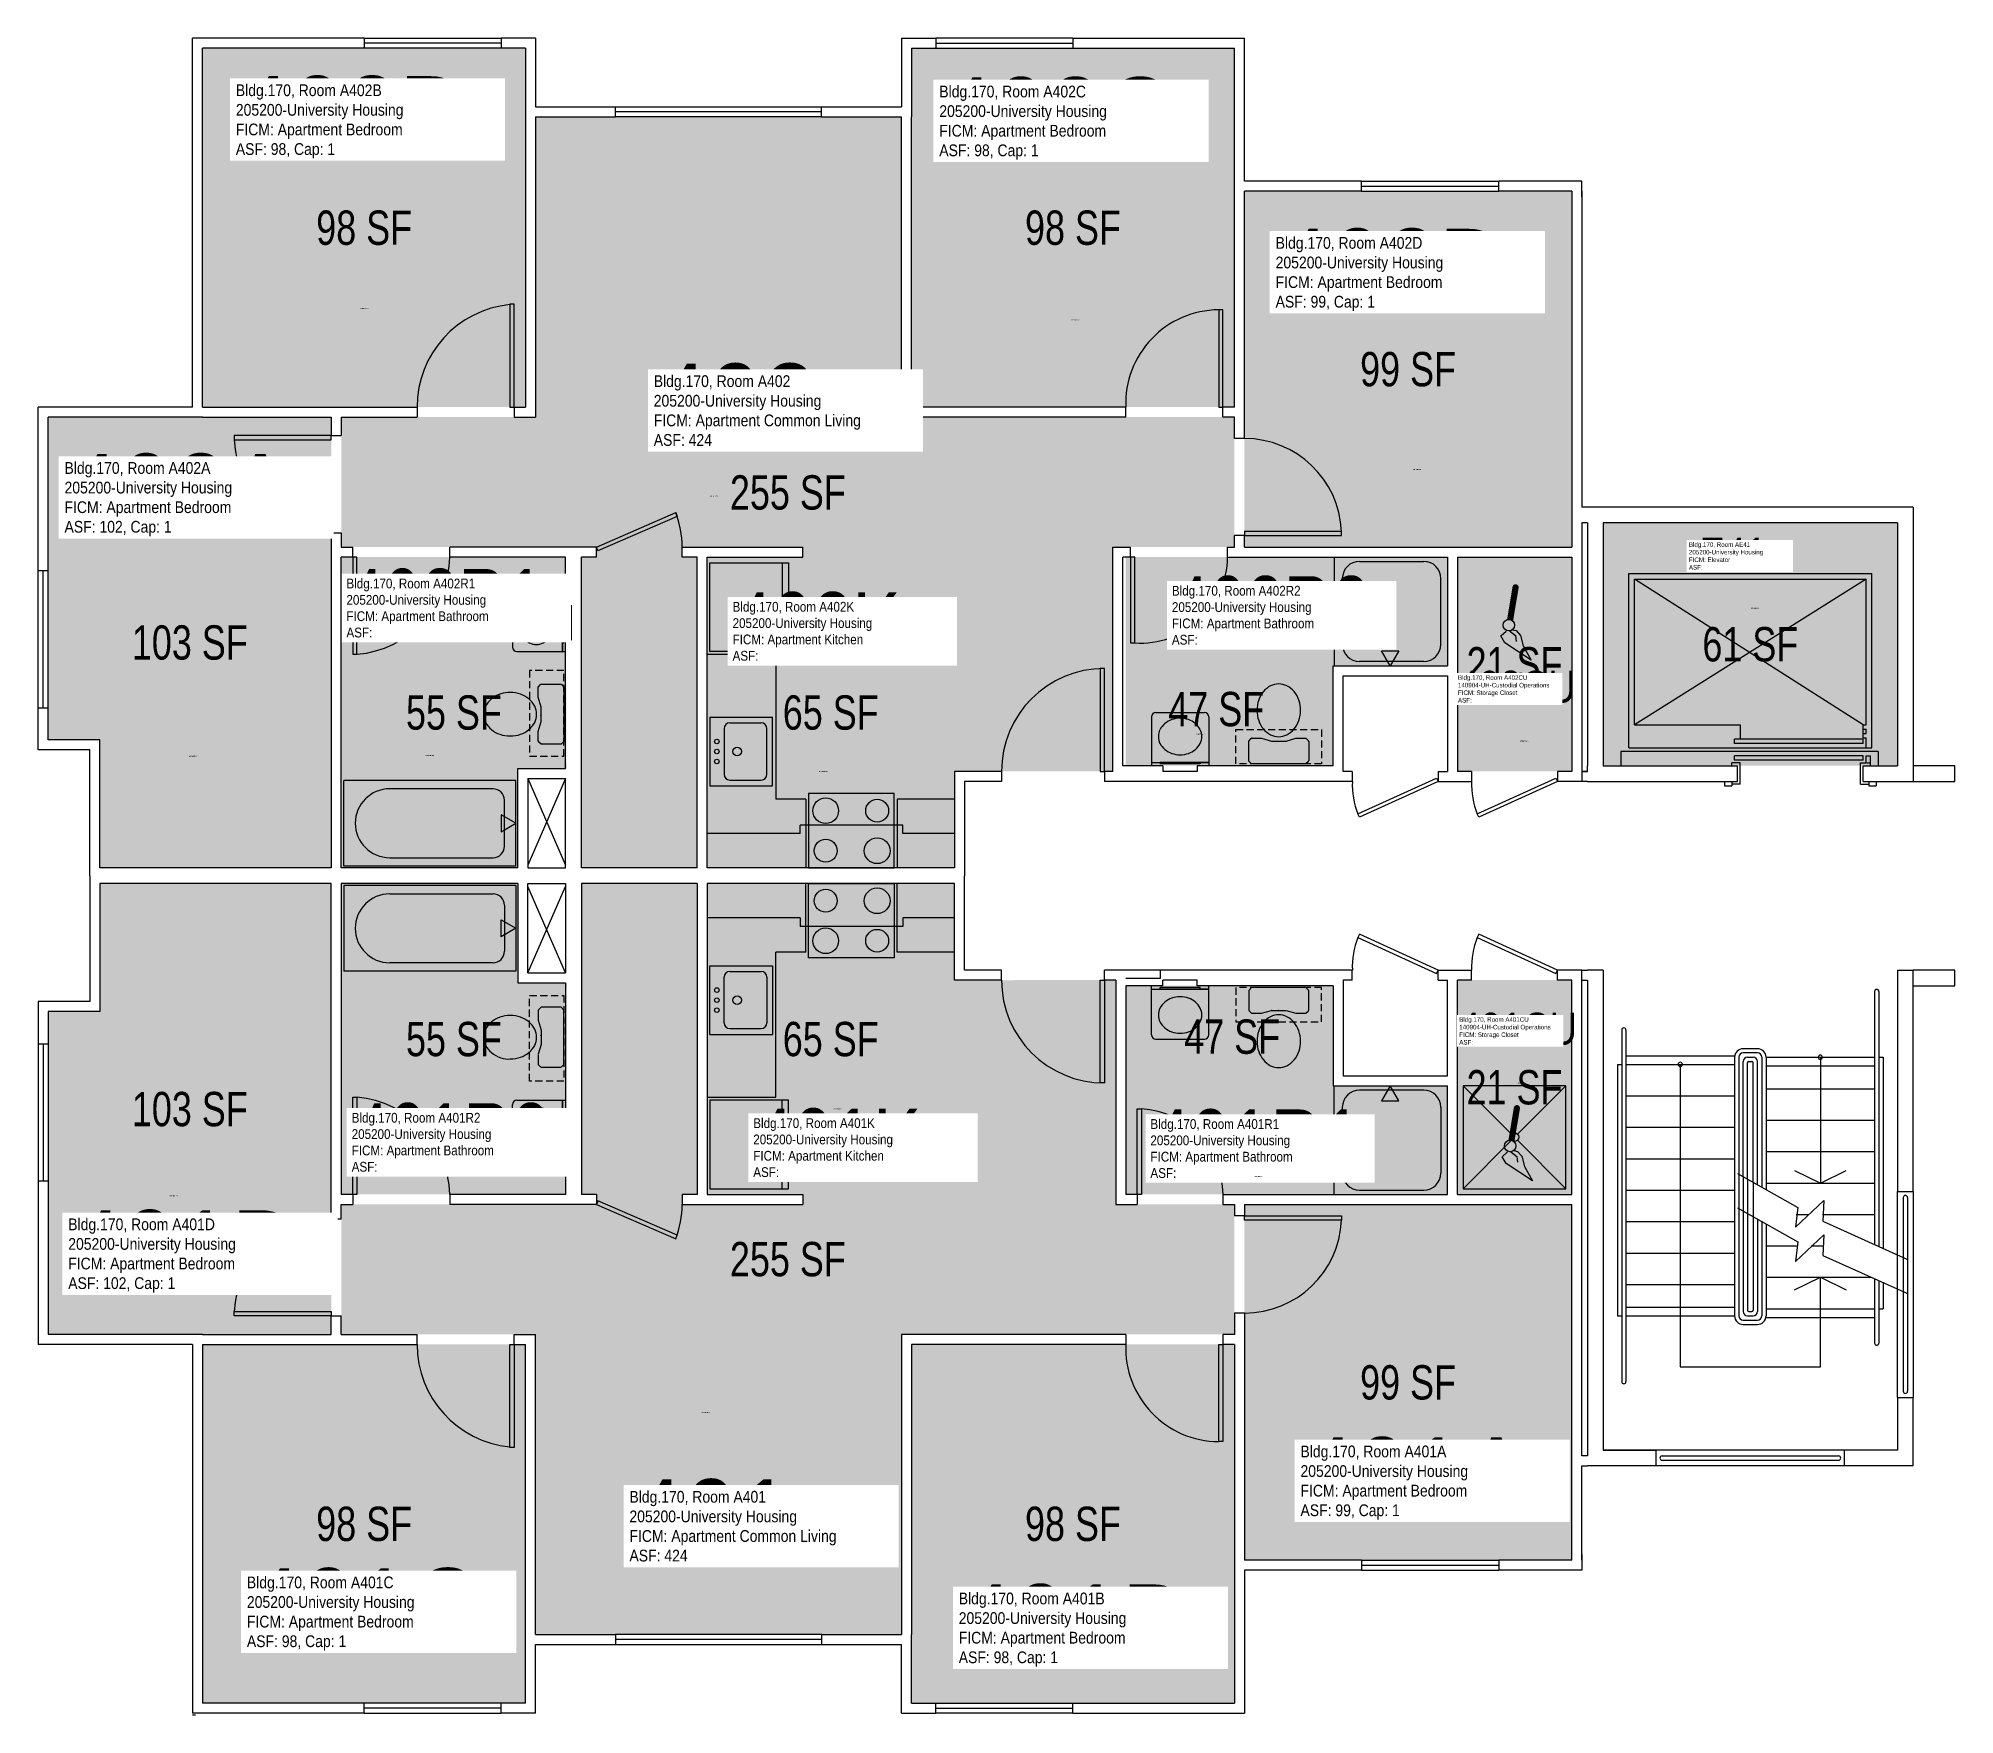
# Model space of a CAD drawing. Header units: inches. Extents: x -54 to 2270, y -57 to 1673.
# Drawn here: x -54 to 617, y 0 to 587 of the extents above; entities that cross this region are included whole.
import ezdxf
from ezdxf.enums import TextEntityAlignment as Align

# ---------------------------------------------------------------- set-up
doc = ezdxf.new("R2010")
doc.units = ezdxf.units.IN
doc.header["$LTSCALE"] = 10
doc.header["$MEASUREMENT"] = 0
doc.linetypes.add('DASHED2', pattern=[0.375, 0.25, -0.125])
doc.layers.get('0').update_dxf_attribs({"linetype": 'CONTINUOUS'})
for name, color, linetype in [('A-DOOR', 2, 'CONTINUOUS'), ('A-FLOR', 3, 'CONTINUOUS'), ('A-GLAZ', 1, 'CONTINUOUS'), ('A-IDEN-ICON', 4, 'CONTINUOUS'), ('A-IDEN-RNUM', 7, 'CONTINUOUS'), ('A-IDEN-SNUM', 4, 'CONTINUOUS'), ('A-IDEN-VNUM', 4, 'CONTINUOUS'), ('A-WALL', 5, 'CONTINUOUS'), ('AREA-TEXT', 3, 'CONTINUOUS'), ('Rooms-Category-Color', 7, 'CONTINUOUS'), ('Rooms-College-Color', 7, 'CONTINUOUS'), ('Rooms-Department-Color', 7, 'CONTINUOUS'), ('Rooms-Division-Color', 7, 'CONTINUOUS'), ('Rooms-Information', 7, 'CONTINUOUS')]:
    doc.layers.add(name, color=color, linetype=linetype)
doc.styles.add('CP_AREA', font='arial.ttf', dxfattribs={"height": 15})
doc.styles.add('CP_ROOMSNUMBER', font='arial.ttf', dxfattribs={"height": 1})
doc.styles.add('CP_ROOMVNUMBER', font='arial.ttf', dxfattribs={"width": 0.85, "height": 0.075})

msp = doc.modelspace()

# ---------------------------------------------------------------- texts
at = {"layer": 'A-IDEN-RNUM', "style": 'CP_ROOMSNUMBER'}
for s, p in [('0402-B0', (58.59, 491.84)), ('0402-C0', (307.37, 487.83)), ('0402-D0', (427.06, 435.48)), ('0402-00', (181.08, 426.15)), ('0E41-00', (545.33, 387.01)), ('0402-R2', (351.08, 342.89)), ('0402-A0', (-1.09, 335.13)), ('0402-R1', (81.6, 335.44)), ('0402-CU', (464.53, 340.49)), ('0402-K0', (219.33, 329.86)), ('0401-CU', (463.59, 220.82)), ('0401-K0', (224.31, 211.8)), ('0401-R2', (92.02, 201.19)), ('0401-R1', (371.49, 188.08)), ('0401-D0', (-8.14, 181.31)), ('0401-00', (178.12, 105.54)), ('0401-A0', (423.78, 76.43)), ('0401-C0', (56.59, 33.62)), ('0401-B0', (303.59, 27.25))]:
    msp.add_text(s, height=0.36, dxfattribs=at).set_placement(p)
at = {"layer": 'A-IDEN-SNUM', "style": 'CP_ROOMSNUMBER'}
for s, p in [('1700A402B0', (58.59, 491.84)), ('1700A402C0', (307.37, 487.83)), ('1700A402D0', (427.06, 435.48)), ('1700A40200', (181.08, 426.15)), ('1700AE4100', (545.33, 387.01)), ('1700A402R2', (351.08, 342.89)), ('1700A402A0', (-1.09, 335.13)), ('1700A402R1', (81.6, 335.44)), ('1700A402CU', (464.53, 340.49)), ('1700A402K0', (219.33, 329.86)), ('1700A401CU', (463.59, 220.82)), ('1700A401K0', (224.31, 211.8)), ('1700A401R2', (92.02, 201.19)), ('1700A401R1', (371.49, 188.08)), ('1700A401D0', (-8.14, 181.31)), ('1700A40100', (178.12, 105.54)), ('1700A401A0', (423.78, 76.43)), ('1700A401C0', (56.59, 33.62)), ('1700A401B0', (303.59, 27.25))]:
    msp.add_text(s, height=0.36, dxfattribs=at).set_placement(p)
at = {"layer": 'A-IDEN-VNUM', "style": 'CP_ROOMVNUMBER'}
for s, height, width, p in [('402B', 28.8, 0.85, (15.16, 544.48)), ('402C', 28.8, 0.85, (261.29, 544.03)), ('402D', 28.8, 0.85, (378.97, 491.07)), ('402', 28.8, 0.85, (161.38, 443.88)), ('402A', 28.8, 0.85, (-44.78, 412.32)), (' E41', 11.143, 0.85, (523.57, 400.61)), ('402R1', 24, 0.7, (53.86, 376.86)), ('402R2', 24, 0.7, (342.67, 374.33)), ('402K', 24, 0.75, (188.96, 368.72)), ('402CU', 11.143, 0.85, (442.77, 354.09)), ('401CU', 11.143, 0.85, (443.22, 234.44)), ('401R2', 24, 0.7, (55.69, 189.94)), ('401K', 24, 0.75, (196.2, 188.06)), ('401R1', 24, 0.75, (335.16, 187.75)), ('401D', 28.8, 0.85, (-43.48, 147.69)), ('401A', 28.8, 0.85, (387.66, 68.22)), ('401', 28.8, 0.85, (152.87, 53.54)), ('401C', 28.8, 0.85, (19.03, 22.4)), ('401B', 28.8, 0.85, (268.09, 16.78))]:
    msp.add_text(s, height=height, dxfattribs=dict(at, width=width)).set_placement(p)
at = {"layer": 'AREA-TEXT', "style": 'CP_AREA', "width": 0.75}
for s, p in [('98 SF', (60.05, 520.27)), ('98 SF', (308.05, 520.27)), ('99 SF', (425.29, 470.77)), ('255 SF', (208.3, 427.64)), ('103 SF', (-0.95, 375.14)), ('61 SF', (545.05, 374.52)), ('21 SF', (462.55, 367.52)), ('55 SF', (91.46, 350.64)), ('65 SF', (223.3, 350.64)), ('47 SF', (358.18, 351.84)), ('55 SF', (91.46, 236.39)), ('65 SF', (223.3, 236.39)), ('47 SF', (363.77, 237.23)), ('21 SF', (462.55, 219.52)), ('103 SF', (-0.95, 211.89)), ('255 SF', (208.3, 159.39)), ('99 SF', (425.29, 116.27)), ('98 SF', (60.05, 66.77)), ('98 SF', (308.05, 66.77))]:
    msp.add_text(s, height=12, dxfattribs=at).set_placement(p, align=Align.MIDDLE_CENTER)

# ---------------------------------------------------------------- blocks, each defined once
blk = doc.blocks.new('CPCUST')
at = {"color": 0, "linetype": 'ByBlock'}
for p, q in [((0.0262, -0.0408), (0.0446, -0.0406)), ((0.0297, -0.0341), (0.0376, -0.0302)), ((0.0376, -0.0302), (0.0533, -0.0324)), ((0.0446, -0.0406), (0.0543, -0.0505)), ((0.0533, -0.0324), (0.0745, -0.0479)), ((0.0171, -0.0639), (0.02, -0.0466)), ((0.0358, -0.0705), (0.0171, -0.0639)), ((0.1117, -0.0625), (0.0358, -0.0705)), ((0.0745, -0.0479), (0.1117, -0.0625))]:
    blk.add_line(p, q, dxfattribs=at)
at = {"color": 0, "linetype": 'ByBlock', "const_width": 0.0075}
blk.add_lwpolyline([(-0.0332, 0.0481, 1), (-0.0268, 0.0519, 1)], format="xyb", close=True, dxfattribs=at)
at = {"color": 0, "linetype": 'ByBlock', "const_width": 0.015}
blk.add_lwpolyline([(-0.03, 0.05), (0.01, -0.0193)], dxfattribs=at)
at = {"color": 0, "linetype": 'ByBlock'}
blk.add_circle((0.0158, -0.0313), 0.0141, dxfattribs=at)

# ---------------------------------------------------------------- hatches: boundary and pattern name
at = {"layer": 'Rooms-Category-Color', "true_color": 0x728ef3}
for points in [[(3.55, 457.52), (116.55, 457.52), (116.55, 583.02), (3.55, 583.02)], [(251.55, 457.52), (364.55, 457.52), (364.55, 583.02), (251.55, 583.02)], [(360.55, 408.52), (364.55, 408.52), (364.55, 412.52), (364.55, 454.02), (248.05, 454.02), (248.05, 559.02), (120.05, 559.02), (120.05, 454.02), (52.05, 454.02), (52.05, 408.52), (56.05, 408.52), (90.05, 408.52), (141.3, 408.52), (141.3, 405.02), (136.05, 405.02), (136.05, 296.27), (176.55, 296.27), (176.55, 405.02), (171.3, 405.02), (171.3, 408.52), (213.54, 408.52), (213.54, 405.02), (266.55, 405.02), (266.55, 330.07), (322.05, 330.02), (322.05, 408.52)], [(368.03, 408.52), (482.55, 408.52), (482.55, 533.02), (368.05, 533.02)], [(-32.45, 296.27), (48.55, 296.27), (48.55, 454.02), (-50.45, 454.02), (-50.45, 341.02), (-32.45, 341.02)], [(90.05, 405.02), (52.05, 405.02), (52.05, 296.27), (113.8, 296.27), (113.8, 331.02), (130.86, 331.02), (130.55, 405.02)], [(266.55, 405.02), (180.05, 405.02), (180.05, 296.27), (266.55, 296.27)], [(330.55, 405.02), (326.55, 405.02), (326.55, 332.02), (399.05, 332.02), (399.05, 367.02), (439.05, 367.02), (439.05, 405.02), (360.55, 405.02)], [(442.55, 330.02), (482.55, 330.02), (482.55, 405.02), (442.55, 405.02)], [(-32.45, 290.77), (48.55, 290.77), (48.55, 133.02), (-50.45, 133.02), (-50.45, 246.02), (-32.45, 246.02)], [(360.55, 178.52), (364.55, 178.52), (364.55, 174.52), (364.55, 133.02), (248.05, 133.02), (248.05, 28.02), (120.05, 28.02), (120.05, 133.02), (52.05, 133.02), (52.05, 178.52), (56.05, 178.52), (90.05, 178.52), (141.3, 178.52), (141.3, 182.02), (136.05, 182.02), (136.05, 290.77), (176.55, 290.77), (176.55, 182.02), (171.3, 182.02), (171.3, 178.52), (213.54, 178.52), (213.54, 182.02), (266.55, 182.02), (266.55, 256.97), (323.05, 257.02), (323.05, 178.52)], [(90.05, 182.02), (52.05, 182.02), (52.05, 290.77), (113.8, 290.77), (113.8, 256.02), (130.86, 256.02), (130.55, 182.02)], [(266.55, 182.02), (180.05, 182.02), (180.05, 290.77), (266.55, 290.77)], [(330.55, 182.02), (326.55, 182.02), (326.55, 255.02), (399.05, 255.02), (399.05, 220.02), (439.05, 220.02), (439.05, 182.02), (360.55, 182.02)], [(442.55, 257.02), (482.55, 257.02), (482.55, 182.02), (442.55, 182.02)], [(368.03, 178.52), (482.55, 178.52), (482.55, 54.02), (368.05, 54.02)], [(3.55, 129.52), (116.55, 129.52), (116.55, 4.02), (3.55, 4.02)], [(251.55, 129.52), (364.55, 129.52), (364.55, 4.02), (251.55, 4.02)]]:
    msp.add_hatch(color=171, dxfattribs=at).paths.add_polyline_path(points)
at = {"layer": 'Rooms-Category-Color', "true_color": 0xadadad}
msp.add_hatch(color=253, dxfattribs=at).paths.add_polyline_path([(493.55, 332.02), (596.55, 332.02), (596.55, 417.02), (493.55, 417.02)])
at = {"layer": 'Rooms-College-Color', "true_color": 0xadadad}
for points in [[(3.55, 457.52), (116.55, 457.52), (116.55, 583.02), (3.55, 583.02)], [(251.55, 457.52), (364.55, 457.52), (364.55, 583.02), (251.55, 583.02)], [(360.55, 408.52), (364.55, 408.52), (364.55, 412.52), (364.55, 454.02), (248.05, 454.02), (248.05, 559.02), (120.05, 559.02), (120.05, 454.02), (52.05, 454.02), (52.05, 408.52), (56.05, 408.52), (90.05, 408.52), (141.3, 408.52), (141.3, 405.02), (136.05, 405.02), (136.05, 296.27), (176.55, 296.27), (176.55, 405.02), (171.3, 405.02), (171.3, 408.52), (213.54, 408.52), (213.54, 405.02), (266.55, 405.02), (266.55, 330.07), (322.05, 330.02), (322.05, 408.52)], [(368.03, 408.52), (482.55, 408.52), (482.55, 533.02), (368.05, 533.02)], [(-32.45, 296.27), (48.55, 296.27), (48.55, 454.02), (-50.45, 454.02), (-50.45, 341.02), (-32.45, 341.02)], [(493.55, 332.02), (596.55, 332.02), (596.55, 417.02), (493.55, 417.02)], [(90.05, 405.02), (52.05, 405.02), (52.05, 296.27), (113.8, 296.27), (113.8, 331.02), (130.86, 331.02), (130.55, 405.02)], [(266.55, 405.02), (180.05, 405.02), (180.05, 296.27), (266.55, 296.27)], [(330.55, 405.02), (326.55, 405.02), (326.55, 332.02), (399.05, 332.02), (399.05, 367.02), (439.05, 367.02), (439.05, 405.02), (360.55, 405.02)], [(442.55, 330.02), (482.55, 330.02), (482.55, 405.02), (442.55, 405.02)], [(-32.45, 290.77), (48.55, 290.77), (48.55, 133.02), (-50.45, 133.02), (-50.45, 246.02), (-32.45, 246.02)], [(360.55, 178.52), (364.55, 178.52), (364.55, 174.52), (364.55, 133.02), (248.05, 133.02), (248.05, 28.02), (120.05, 28.02), (120.05, 133.02), (52.05, 133.02), (52.05, 178.52), (56.05, 178.52), (90.05, 178.52), (141.3, 178.52), (141.3, 182.02), (136.05, 182.02), (136.05, 290.77), (176.55, 290.77), (176.55, 182.02), (171.3, 182.02), (171.3, 178.52), (213.54, 178.52), (213.54, 182.02), (266.55, 182.02), (266.55, 256.97), (323.05, 257.02), (323.05, 178.52)], [(90.05, 182.02), (52.05, 182.02), (52.05, 290.77), (113.8, 290.77), (113.8, 256.02), (130.86, 256.02), (130.55, 182.02)], [(266.55, 182.02), (180.05, 182.02), (180.05, 290.77), (266.55, 290.77)], [(330.55, 182.02), (326.55, 182.02), (326.55, 255.02), (399.05, 255.02), (399.05, 220.02), (439.05, 220.02), (439.05, 182.02), (360.55, 182.02)], [(442.55, 257.02), (482.55, 257.02), (482.55, 182.02), (442.55, 182.02)], [(368.03, 178.52), (482.55, 178.52), (482.55, 54.02), (368.05, 54.02)], [(3.55, 129.52), (116.55, 129.52), (116.55, 4.02), (3.55, 4.02)], [(251.55, 129.52), (364.55, 129.52), (364.55, 4.02), (251.55, 4.02)]]:
    msp.add_hatch(color=253, dxfattribs=at).paths.add_polyline_path(points)
at = {"layer": 'Rooms-Department-Color', "true_color": 0x604aed}
for points in [[(3.55, 457.52), (116.55, 457.52), (116.55, 583.02), (3.55, 583.02)], [(251.55, 457.52), (364.55, 457.52), (364.55, 583.02), (251.55, 583.02)], [(360.55, 408.52), (364.55, 408.52), (364.55, 412.52), (364.55, 454.02), (248.05, 454.02), (248.05, 559.02), (120.05, 559.02), (120.05, 454.02), (52.05, 454.02), (52.05, 408.52), (56.05, 408.52), (90.05, 408.52), (141.3, 408.52), (141.3, 405.02), (136.05, 405.02), (136.05, 296.27), (176.55, 296.27), (176.55, 405.02), (171.3, 405.02), (171.3, 408.52), (213.54, 408.52), (213.54, 405.02), (266.55, 405.02), (266.55, 330.07), (322.05, 330.02), (322.05, 408.52)], [(368.03, 408.52), (482.55, 408.52), (482.55, 533.02), (368.05, 533.02)], [(-32.45, 296.27), (48.55, 296.27), (48.55, 454.02), (-50.45, 454.02), (-50.45, 341.02), (-32.45, 341.02)], [(90.05, 405.02), (52.05, 405.02), (52.05, 296.27), (113.8, 296.27), (113.8, 331.02), (130.86, 331.02), (130.55, 405.02)], [(266.55, 405.02), (180.05, 405.02), (180.05, 296.27), (266.55, 296.27)], [(330.55, 405.02), (326.55, 405.02), (326.55, 332.02), (399.05, 332.02), (399.05, 367.02), (439.05, 367.02), (439.05, 405.02), (360.55, 405.02)], [(442.55, 330.02), (482.55, 330.02), (482.55, 405.02), (442.55, 405.02)], [(-32.45, 290.77), (48.55, 290.77), (48.55, 133.02), (-50.45, 133.02), (-50.45, 246.02), (-32.45, 246.02)], [(360.55, 178.52), (364.55, 178.52), (364.55, 174.52), (364.55, 133.02), (248.05, 133.02), (248.05, 28.02), (120.05, 28.02), (120.05, 133.02), (52.05, 133.02), (52.05, 178.52), (56.05, 178.52), (90.05, 178.52), (141.3, 178.52), (141.3, 182.02), (136.05, 182.02), (136.05, 290.77), (176.55, 290.77), (176.55, 182.02), (171.3, 182.02), (171.3, 178.52), (213.54, 178.52), (213.54, 182.02), (266.55, 182.02), (266.55, 256.97), (323.05, 257.02), (323.05, 178.52)], [(90.05, 182.02), (52.05, 182.02), (52.05, 290.77), (113.8, 290.77), (113.8, 256.02), (130.86, 256.02), (130.55, 182.02)], [(266.55, 182.02), (180.05, 182.02), (180.05, 290.77), (266.55, 290.77)], [(330.55, 182.02), (326.55, 182.02), (326.55, 255.02), (399.05, 255.02), (399.05, 220.02), (439.05, 220.02), (439.05, 182.02), (360.55, 182.02)], [(442.55, 257.02), (482.55, 257.02), (482.55, 182.02), (442.55, 182.02)], [(368.03, 178.52), (482.55, 178.52), (482.55, 54.02), (368.05, 54.02)], [(3.55, 129.52), (116.55, 129.52), (116.55, 4.02), (3.55, 4.02)], [(251.55, 129.52), (364.55, 129.52), (364.55, 4.02), (251.55, 4.02)]]:
    msp.add_hatch(color=173, dxfattribs=at).paths.add_polyline_path(points)
at = {"layer": 'Rooms-Department-Color', "true_color": 0xacacac}
msp.add_hatch(color=253, dxfattribs=at).paths.add_polyline_path([(493.55, 332.02), (596.55, 332.02), (596.55, 417.02), (493.55, 417.02)])
at = {"layer": 'Rooms-Division-Color', "true_color": 0x604aed}
for points in [[(3.55, 457.52), (116.55, 457.52), (116.55, 583.02), (3.55, 583.02)], [(251.55, 457.52), (364.55, 457.52), (364.55, 583.02), (251.55, 583.02)], [(360.55, 408.52), (364.55, 408.52), (364.55, 412.52), (364.55, 454.02), (248.05, 454.02), (248.05, 559.02), (120.05, 559.02), (120.05, 454.02), (52.05, 454.02), (52.05, 408.52), (56.05, 408.52), (90.05, 408.52), (141.3, 408.52), (141.3, 405.02), (136.05, 405.02), (136.05, 296.27), (176.55, 296.27), (176.55, 405.02), (171.3, 405.02), (171.3, 408.52), (213.54, 408.52), (213.54, 405.02), (266.55, 405.02), (266.55, 330.07), (322.05, 330.02), (322.05, 408.52)], [(368.03, 408.52), (482.55, 408.52), (482.55, 533.02), (368.05, 533.02)], [(-32.45, 296.27), (48.55, 296.27), (48.55, 454.02), (-50.45, 454.02), (-50.45, 341.02), (-32.45, 341.02)], [(90.05, 405.02), (52.05, 405.02), (52.05, 296.27), (113.8, 296.27), (113.8, 331.02), (130.86, 331.02), (130.55, 405.02)], [(266.55, 405.02), (180.05, 405.02), (180.05, 296.27), (266.55, 296.27)], [(330.55, 405.02), (326.55, 405.02), (326.55, 332.02), (399.05, 332.02), (399.05, 367.02), (439.05, 367.02), (439.05, 405.02), (360.55, 405.02)], [(442.55, 330.02), (482.55, 330.02), (482.55, 405.02), (442.55, 405.02)], [(-32.45, 290.77), (48.55, 290.77), (48.55, 133.02), (-50.45, 133.02), (-50.45, 246.02), (-32.45, 246.02)], [(360.55, 178.52), (364.55, 178.52), (364.55, 174.52), (364.55, 133.02), (248.05, 133.02), (248.05, 28.02), (120.05, 28.02), (120.05, 133.02), (52.05, 133.02), (52.05, 178.52), (56.05, 178.52), (90.05, 178.52), (141.3, 178.52), (141.3, 182.02), (136.05, 182.02), (136.05, 290.77), (176.55, 290.77), (176.55, 182.02), (171.3, 182.02), (171.3, 178.52), (213.54, 178.52), (213.54, 182.02), (266.55, 182.02), (266.55, 256.97), (323.05, 257.02), (323.05, 178.52)], [(90.05, 182.02), (52.05, 182.02), (52.05, 290.77), (113.8, 290.77), (113.8, 256.02), (130.86, 256.02), (130.55, 182.02)], [(266.55, 182.02), (180.05, 182.02), (180.05, 290.77), (266.55, 290.77)], [(330.55, 182.02), (326.55, 182.02), (326.55, 255.02), (399.05, 255.02), (399.05, 220.02), (439.05, 220.02), (439.05, 182.02), (360.55, 182.02)], [(442.55, 257.02), (482.55, 257.02), (482.55, 182.02), (442.55, 182.02)], [(368.03, 178.52), (482.55, 178.52), (482.55, 54.02), (368.05, 54.02)], [(3.55, 129.52), (116.55, 129.52), (116.55, 4.02), (3.55, 4.02)], [(251.55, 129.52), (364.55, 129.52), (364.55, 4.02), (251.55, 4.02)]]:
    msp.add_hatch(color=173, dxfattribs=at).paths.add_polyline_path(points)
at = {"layer": 'Rooms-Division-Color', "true_color": 0xadadad}
msp.add_hatch(color=253, dxfattribs=at).paths.add_polyline_path([(493.55, 332.02), (596.55, 332.02), (596.55, 417.02), (493.55, 417.02)])

# ---------------------------------------------------------------- linework, layer by layer
for p, q in [((181.04, 403.02), (208.54, 403.02)), ((181.04, 372.02), (181.04, 403.02)), ((206.29, 403.02), (206.29, 372.02)), ((208.54, 403.02), (208.54, 372.02)), ((399.43, 405.02), (399.43, 367.02)), ((408.3, 403.52), (430.8, 403.52)), ((402.3, 374.52), (402.3, 397.52)), ((436.8, 374.52), (436.8, 397.52)), ((111.93, 390.52), (111.93, 373.52)), ((113.43, 392.02), (130.55, 392.02)), ((129.43, 392.02), (129.43, 372.02)), ((129.43, 372.02), (129.43, 389.02)), ((129.43, 389.02), (129.93, 389.02)), ((129.93, 375.02), (129.93, 389.02)), ((113.43, 372.02), (130.55, 372.02)), ((129.43, 375.02), (129.93, 375.02)), ((180.05, 371.02), (204.05, 371.02)), ((208.54, 372.02), (181.04, 372.02)), ((204.05, 371.02), (204.05, 320.27)), ((416.05, 372.21), (422.05, 372.21)), ((419.05, 367.02), (416.05, 372.21)), ((422.05, 372.21), (419.05, 367.02)), ((430.8, 368.52), (408.3, 368.52)), ((120.93, 359.52), (121.8, 360.4)), ((120.93, 356.08), (120.93, 359.52)), ((121.93, 352.52), (120.94, 355.96)), ((122.1, 360.52), (128.75, 360.52)), ((129.05, 360.4), (129.93, 359.52)), ((129.93, 359.52), (129.93, 340.52)), ((121.93, 347.52), (121.93, 352.52)), ((180.96, 349.02), (180.96, 325.02)), ((180.96, 349.02), (202.96, 349.02)), ((202.96, 325.02), (202.96, 349.02)), ((335.55, 349.14), (335.55, 332.02)), ((337.05, 350.64), (354.05, 350.64)), ((355.55, 349.14), (355.55, 332.02)), ((120.93, 344.02), (121.93, 347.52)), ((120.93, 340.69), (120.93, 344.02)), ((185.96, 345.02), (185.96, 329.02)), ((187.96, 347.02), (198.96, 347.02)), ((200.96, 329.02), (200.96, 345.02)), ((121.93, 339.52), (121.05, 340.4)), ((128.93, 339.52), (121.93, 339.52)), ((129.93, 340.52), (128.93, 339.52)), ((369.55, 340.64), (370.43, 341.52)), ((369.55, 333.64), (369.55, 340.64)), ((370.73, 341.64), (374.05, 341.64)), ((374.05, 341.64), (377.5, 340.66)), ((377.61, 340.64), (382.49, 340.64)), ((382.61, 340.66), (386.05, 341.64)), ((386.05, 341.64), (389.55, 341.64)), ((389.55, 341.64), (390.43, 340.77)), ((390.55, 340.47), (390.55, 333.82)), ((335.55, 333.14), (355.55, 333.14)), ((355.55, 333.14), (338.55, 333.14)), ((338.55, 333.14), (338.55, 332.64)), ((352.55, 332.64), (338.55, 332.64)), ((352.55, 333.14), (352.55, 332.64)), ((370.55, 332.64), (369.55, 333.64)), ((389.55, 332.64), (370.55, 332.64)), ((390.43, 333.52), (389.55, 332.64)), ((52.93, 296.89), (52.93, 326.89)), ((113.18, 326.89), (52.93, 326.89)), ((105.14, 323.94), (68.99, 323.94)), ((113.18, 296.89), (113.18, 326.89)), ((117.3, 327.52), (130.55, 297.27)), ((130.55, 327.52), (117.3, 297.27)), ((180.96, 325.02), (202.96, 325.02)), ((187.96, 327.02), (198.96, 327.02)), ((215.55, 322.27), (215.55, 296.27)), ((245.55, 322.27), (215.55, 322.27)), ((245.55, 296.27), (245.55, 322.27)), ((109.16, 303.86), (109.16, 319.93)), ((214.55, 320.27), (204.05, 320.27)), ((214.55, 320.27), (214.55, 296.27)), ((266.55, 320.27), (246.55, 320.27)), ((246.55, 320.27), (246.55, 296.27)), ((107.98, 314.89), (107.98, 308.89)), ((113.18, 311.89), (107.98, 314.89)), ((107.98, 308.89), (113.18, 311.89)), ((248.55, 311.27), (212.55, 311.27)), ((212.55, 308.27), (212.55, 311.27)), ((248.55, 308.27), (248.55, 311.27)), ((212.55, 308.27), (180.05, 308.27)), ((266.55, 308.27), (248.55, 308.27)), ((113.18, 296.89), (52.93, 296.89)), ((68.99, 299.84), (105.14, 299.84)), ((215.55, 296.27), (245.55, 296.27)), ((52.93, 290.14), (52.93, 260.14)), ((113.18, 290.14), (52.93, 290.14)), ((113.18, 290.14), (113.18, 260.14)), ((117.3, 259.52), (130.55, 289.77)), ((130.55, 259.52), (117.3, 289.77)), ((214.55, 266.77), (214.55, 290.77)), ((215.55, 290.77), (245.55, 290.77)), ((215.55, 264.77), (215.55, 290.77)), ((245.55, 290.77), (245.55, 264.77)), ((246.55, 266.77), (246.55, 290.77)), ((68.99, 287.19), (105.14, 287.19)), ((109.16, 283.18), (109.16, 267.11)), ((107.98, 272.14), (107.98, 278.14)), ((107.98, 278.14), (113.18, 275.14)), ((113.18, 275.14), (107.98, 272.14)), ((212.55, 278.77), (180.05, 278.77)), ((212.55, 278.77), (212.55, 275.77)), ((248.55, 275.77), (212.55, 275.77)), ((266.55, 278.77), (248.55, 278.77)), ((248.55, 278.77), (248.55, 275.77)), ((105.14, 263.09), (68.99, 263.09)), ((180.96, 238.02), (180.96, 262.02)), ((180.96, 262.02), (202.96, 262.02)), ((202.96, 262.02), (202.96, 238.02)), ((204.05, 216.02), (204.05, 266.77)), ((214.55, 266.77), (204.05, 266.77)), ((245.55, 264.77), (215.55, 264.77)), ((266.55, 266.77), (246.55, 266.77)), ((113.18, 260.14), (52.93, 260.14)), ((185.96, 242.02), (185.96, 258.02)), ((187.96, 260.02), (198.96, 260.02)), ((200.96, 258.02), (200.96, 242.02)), ((335.55, 237.89), (335.55, 255.02)), ((355.55, 237.89), (355.55, 255.02)), ((335.55, 253.89), (355.55, 253.89)), ((352.55, 254.39), (338.55, 254.39)), ((338.55, 253.89), (338.55, 254.39)), ((355.55, 253.89), (338.55, 253.89)), ((352.55, 253.89), (352.55, 254.39)), ((370.55, 254.39), (369.55, 253.39)), ((369.55, 253.39), (369.55, 246.39)), ((389.55, 254.39), (370.55, 254.39)), ((390.43, 253.52), (389.55, 254.39)), ((390.55, 246.57), (390.55, 253.22)), ((120.93, 246.35), (120.93, 243.02)), ((120.93, 243.02), (121.93, 239.52)), ((121.93, 247.52), (121.05, 246.64)), ((128.93, 247.52), (121.93, 247.52)), ((129.93, 246.52), (128.93, 247.52)), ((129.93, 227.52), (129.93, 246.52)), ((369.55, 246.39), (370.43, 245.52)), ((370.73, 245.39), (374.05, 245.39)), ((374.05, 245.39), (377.5, 246.38)), ((377.61, 246.39), (382.49, 246.39)), ((382.61, 246.38), (386.05, 245.39)), ((386.05, 245.39), (389.55, 245.39)), ((389.55, 245.39), (390.43, 246.27)), ((121.93, 239.52), (121.93, 234.52)), ((180.96, 238.02), (202.96, 238.02)), ((187.96, 240.02), (198.96, 240.02)), ((337.05, 236.39), (354.05, 236.39)), ((120.93, 230.96), (120.93, 227.52)), ((121.93, 234.52), (120.94, 231.07)), ((120.93, 227.52), (121.8, 226.64)), ((122.1, 226.52), (128.75, 226.52)), ((129.05, 226.64), (129.93, 227.52)), ((113.43, 215.02), (130.55, 215.02)), ((129.43, 215.02), (129.43, 198.02)), ((129.43, 195.02), (129.43, 215.02)), ((180.05, 216.02), (204.05, 216.02)), ((181.04, 215.02), (181.04, 184.02)), ((208.54, 215.02), (181.04, 215.02)), ((206.29, 184.02), (206.29, 215.02)), ((208.54, 184.02), (208.54, 215.02)), ((399.43, 182.02), (399.43, 220.02)), ((430.8, 218.52), (408.3, 218.52)), ((419.05, 220.02), (416.05, 214.82)), ((416.05, 214.82), (422.05, 214.82)), ((422.05, 214.82), (419.05, 220.02)), ((480.55, 220.02), (444.55, 220.02)), ((444.55, 220.02), (444.55, 184.02)), ((480.55, 184.02), (480.55, 220.02)), ((111.93, 196.52), (111.93, 213.52)), ((129.43, 212.02), (129.93, 212.02)), ((129.93, 212.02), (129.93, 198.02)), ((402.3, 212.52), (402.3, 189.52)), ((436.8, 212.52), (436.8, 189.52)), ((113.43, 195.02), (130.55, 195.02)), ((129.43, 198.02), (129.93, 198.02)), ((181.04, 184.02), (208.54, 184.02)), ((408.3, 183.52), (430.8, 183.52)), ((444.55, 184.02), (480.55, 184.02))]:
    msp.add_line(p, q)
at = {"linetype": 'DASHED2'}
for p, q in [((129.93, 365.36), (117.93, 365.36)), ((117.93, 365.36), (117.93, 335.36)), ((129.93, 335.36), (129.93, 365.36)), ((365.05, 332.64), (365.05, 344.64)), ((365.05, 344.64), (395.05, 344.64)), ((395.05, 344.64), (395.05, 332.64)), ((117.93, 335.36), (129.93, 335.36)), ((395.05, 332.64), (365.05, 332.64)), ((117.93, 251.68), (129.93, 251.68)), ((117.93, 221.68), (117.93, 251.68)), ((129.93, 251.68), (129.93, 221.68)), ((395.05, 254.39), (365.05, 254.39)), ((365.05, 254.39), (365.05, 242.39)), ((395.05, 242.39), (395.05, 254.39)), ((365.05, 242.39), (395.05, 242.39)), ((129.93, 221.68), (117.93, 221.68))]:
    msp.add_line(p, q, dxfattribs=at)
at = {"linetype": 'Continuous'}
for p, q in [((461.49, 203.08), (444.55, 220.02)), ((463.61, 203.08), (480.55, 220.02)), ((444.55, 184.02), (461.49, 200.96)), ((480.55, 184.02), (463.61, 200.96))]:
    msp.add_line(p, q, dxfattribs=at)
for centre, radius in [((183.46, 340.52), 0.791), ((183.46, 337.02), 0.791), ((190.58, 337.02), 1.5), ((183.46, 333.52), 0.791), ((221.55, 316.27), 4.5), ((239.55, 316.27), 4), ((221.55, 302.27), 4), ((239.55, 302.27), 4.5), ((221.55, 284.77), 4), ((239.55, 284.77), 4.5), ((221.55, 270.77), 4.5), ((239.55, 270.77), 4), ((183.46, 253.52), 0.791), ((183.46, 250.02), 0.791), ((190.58, 250.02), 1.5), ((183.46, 246.52), 0.791)]:
    msp.add_circle(centre, radius)
msp.add_circle((462.55, 202.02), 1.5, dxfattribs=at)
for centre, radius, start, end in [((408.3, 397.52), 6, 90, 180), ((430.8, 397.52), 6, 0, 90), ((113.43, 390.52), 1.5, 90, 180), ((120.85, 383.15), 6.59, 116.19159, 139.89909), ((120.33, 384.2), 5.42, 90, 116.19159), ((120.33, 384.2), 5.42, 63.80841, 90), ((119.81, 383.15), 6.59, 40.10091, 63.80841), ((122.93, 382.02), 9, 160.77064, 180), ((121.66, 382.46), 7.65, 139.89909, 160.77064), ((119, 382.46), 7.65, 19.22936, 40.10091), ((117.73, 382.02), 9, 0, 19.22936), ((122.93, 382.02), 9, 180, 199.22936), ((121.66, 381.57), 7.65, 199.22936, 220.10091), ((120.85, 380.89), 6.59, 220.10091, 243.80841), ((119.81, 380.89), 6.59, 296.19159, 319.89909), ((119, 381.57), 7.65, 319.89909, 340.77064), ((117.73, 382.02), 9, 340.77064, 0), ((113.43, 373.52), 1.5, 180, 270), ((120.33, 379.84), 5.42, 243.80841, 270), ((120.33, 379.84), 5.42, 270, 296.19159), ((408.3, 374.52), 6, 180, 270), ((430.8, 374.52), 6, 270, 0), ((109.65, 349.31), 7.89, 129.47246, 153.29881), ((111.14, 347.49), 10.24, 108.83538, 129.47246), ((110.6, 349.09), 8.55, 86.22456, 108.83538), ((111.16, 346.44), 11.18, 71.16462, 90), ((111.76, 348.19), 9.33, 50.52754, 71.16462), ((112.68, 349.31), 7.89, 26.70119, 50.52754), ((122.1, 360.1), 0.418, 90, 135), ((128.75, 360.1), 0.418, 45, 90), ((381.88, 352.01), 9.33, 140.52754, 161.16462), ((380.76, 352.92), 7.89, 116.70119, 140.52754), ((380.05, 354.34), 6.3, 90, 116.70119), ((380.05, 354.34), 6.3, 63.29881, 90), ((379.34, 352.92), 7.89, 39.47246, 63.29881), ((377.52, 351.43), 10.24, 18.83538, 39.47246), ((108.23, 350.02), 6.3, 153.29881, 180), ((108.23, 350.02), 6.3, 180, 206.70119), ((114.09, 350.02), 6.3, 0, 26.70119), ((114.09, 350.02), 6.3, 333.29881, 0), ((121.51, 349.46), 0.418, 0, 15.9454), ((337.05, 349.14), 1.5, 90, 180), ((354.05, 349.14), 1.5, 0, 90), ((383.63, 351.41), 11.18, 161.16462, 180), ((383.63, 351.41), 11.18, 180, 198.83538), ((376.47, 351.41), 11.18, 341.16462, 0), ((379.12, 351.97), 8.55, 356.22456, 18.83538), ((109.65, 350.73), 7.89, 206.70119, 230.52754), ((110.56, 351.84), 9.33, 230.52754, 251.16462), ((111.16, 353.6), 11.18, 251.16462, 270), ((111.16, 353.6), 11.18, 270, 288.83538), ((111.76, 351.84), 9.33, 288.83538, 309.47246), ((112.68, 350.73), 7.89, 309.47246, 333.29881), ((187.96, 345.02), 2, 90, 180), ((198.96, 345.02), 2, 0, 90), ((343.37, 342.24), 5.42, 153.80841, 180), ((343.37, 342.24), 5.42, 180, 206.19159), ((344.43, 341.73), 6.59, 130.10091, 153.80841), ((345.11, 340.91), 7.65, 109.22936, 130.10091), ((345.55, 339.64), 9, 90, 109.22936), ((345.55, 339.64), 9, 70.77064, 90), ((346, 340.91), 7.65, 49.89909, 70.77064), ((346.68, 341.73), 6.59, 26.19159, 49.89909), ((347.73, 342.24), 5.42, 0, 26.19159), ((347.73, 342.24), 5.42, 333.80841, 0), ((381.88, 350.81), 9.33, 198.83538, 219.47246), ((380.76, 349.89), 7.89, 219.47246, 243.29881), ((380.05, 348.48), 6.3, 243.29881, 270), ((380.05, 348.48), 6.3, 270, 296.70119), ((379.34, 349.89), 7.89, 296.70119, 320.52754), ((378.23, 350.81), 9.33, 320.52754, 341.16462), ((121.35, 340.69), 0.418, 180, 225), ((344.43, 342.76), 6.59, 206.19159, 229.89909), ((345.11, 343.57), 7.65, 229.89909, 250.77064), ((345.55, 344.85), 9, 250.77064, 270), ((345.55, 344.85), 9, 270, 289.22936), ((346, 343.57), 7.65, 289.22936, 310.10091), ((346.68, 342.76), 6.59, 310.10091, 333.80841), ((370.73, 341.23), 0.418, 90, 135), ((377.61, 341.06), 0.418, 254.0546, 270), ((379.99, 341.06), 0.418, 270, 285.9454), ((390.13, 340.47), 0.418, 0, 45), ((187.96, 329.02), 2, 180, 270), ((198.96, 329.02), 2, 270, 0), ((390.13, 333.82), 0.418, 315, 0), ((68.99, 311.89), 12.05, 90, 270), ((105.14, 319.93), 4.02, 0, 90), ((105.14, 303.86), 4.02, 270, 0), ((68.99, 275.14), 12.05, 90, 270), ((105.14, 283.18), 4.02, 0, 90), ((105.14, 267.11), 4.02, 270, 0), ((187.96, 258.02), 2, 90, 180), ((198.96, 258.02), 2, 0, 90), ((344.43, 244.28), 6.59, 130.10091, 153.80841), ((345.11, 243.46), 7.65, 109.22936, 130.10091), ((345.55, 242.19), 9, 90, 109.22936), ((345.55, 242.19), 9, 70.77064, 90), ((346, 243.46), 7.65, 49.89909, 70.77064), ((346.68, 244.28), 6.59, 26.19159, 49.89909), ((390.13, 253.22), 0.418, 0, 45), ((109.65, 236.31), 7.89, 129.47246, 153.29881), ((110.56, 235.19), 9.33, 108.83538, 129.47246), ((111.16, 233.44), 11.18, 90, 108.83538), ((111.16, 233.44), 11.18, 71.16462, 90), ((111.76, 235.19), 9.33, 50.52754, 71.16462), ((112.68, 236.31), 7.89, 26.70119, 50.52754), ((121.35, 246.35), 0.418, 135, 180), ((187.96, 242.02), 2, 180, 270), ((198.96, 242.02), 2, 270, 0), ((343.37, 244.79), 5.42, 153.80841, 180), ((343.37, 244.79), 5.42, 180, 206.19159), ((344.43, 245.31), 6.59, 206.19159, 229.89909), ((346.68, 245.31), 6.59, 310.10091, 333.80841), ((347.73, 244.79), 5.42, 0, 26.19159), ((347.73, 244.79), 5.42, 333.80841, 0), ((370.73, 245.81), 0.418, 225, 270), ((381.88, 236.23), 9.33, 140.52754, 161.16462), ((380.76, 237.14), 7.89, 116.70119, 140.52754), ((380.05, 238.56), 6.3, 90, 116.70119), ((377.61, 245.98), 0.418, 90, 105.9454), ((379.99, 245.98), 0.418, 74.0546, 90), ((380.05, 238.56), 6.3, 63.29881, 90), ((379.34, 237.14), 7.89, 39.47246, 63.29881), ((378.23, 236.23), 9.33, 18.83538, 39.47246), ((390.13, 246.57), 0.418, 315, 0), ((108.23, 237.02), 6.3, 153.29881, 180), ((108.23, 237.02), 6.3, 180, 206.70119), ((114.09, 237.02), 6.3, 0, 26.70119), ((114.09, 237.02), 6.3, 333.29881, 0), ((121.51, 237.58), 0.418, 344.0546, 0), ((337.05, 237.89), 1.5, 180, 270), ((345.11, 246.12), 7.65, 229.89909, 250.77064), ((345.55, 247.4), 9, 250.77064, 270), ((345.55, 247.4), 9, 270, 289.22936), ((346, 246.12), 7.65, 289.22936, 310.10091), ((354.05, 237.89), 1.5, 270, 0), ((383.63, 235.63), 11.18, 161.16462, 180), ((383.63, 235.63), 11.18, 180, 198.83538), ((376.47, 235.63), 11.18, 0, 18.83538), ((379.12, 235.06), 8.55, 341.16462, 3.77544), ((109.65, 237.73), 7.89, 206.70119, 230.52754), ((111.14, 239.55), 10.24, 230.52754, 251.16462), ((110.6, 237.95), 8.55, 251.16462, 273.77544), ((111.16, 240.6), 11.18, 270, 288.83538), ((111.76, 238.84), 9.33, 288.83538, 309.47246), ((112.68, 237.73), 7.89, 309.47246, 333.29881), ((381.88, 235.03), 9.33, 198.83538, 219.47246), ((380.76, 234.11), 7.89, 219.47246, 243.29881), ((379.34, 234.11), 7.89, 296.70119, 320.52754), ((377.52, 235.61), 10.24, 320.52754, 341.16462), ((122.1, 226.94), 0.418, 225, 270), ((128.75, 226.94), 0.418, 270, 315), ((380.05, 232.7), 6.3, 243.29881, 270), ((380.05, 232.7), 6.3, 270, 296.70119), ((113.43, 213.52), 1.5, 90, 180), ((408.3, 212.52), 6, 90, 180), ((430.8, 212.52), 6, 0, 90), ((122.93, 205.02), 9, 160.77064, 180), ((121.66, 205.46), 7.65, 139.89909, 160.77064), ((120.85, 206.15), 6.59, 116.19159, 139.89909), ((120.33, 207.2), 5.42, 90, 116.19159), ((120.33, 207.2), 5.42, 63.80841, 90), ((119.81, 206.15), 6.59, 40.10091, 63.80841), ((119, 205.46), 7.65, 19.22936, 40.10091), ((117.73, 205.02), 9, 0, 19.22936), ((122.93, 205.02), 9, 180, 199.22936), ((121.66, 204.57), 7.65, 199.22936, 220.10091), ((119, 204.57), 7.65, 319.89909, 340.77064), ((117.73, 205.02), 9, 340.77064, 0), ((113.43, 196.52), 1.5, 180, 270), ((120.85, 203.89), 6.59, 220.10091, 243.80841), ((120.33, 202.84), 5.42, 243.80841, 270), ((120.33, 202.84), 5.42, 270, 296.19159), ((119.81, 203.89), 6.59, 296.19159, 319.89909), ((408.3, 189.52), 6, 180, 270), ((430.8, 189.52), 6, 270, 0)]:
    msp.add_arc(centre, radius, start, end)
at = {"layer": 'A-DOOR'}
for p, q in [((112.55, 493.52), (111.05, 493.52)), ((111.05, 493.52), (111.05, 457.52)), ((112.55, 457.52), (112.55, 493.52)), ((360.54, 491.52), (359.04, 491.52)), ((359.04, 491.52), (359.05, 457.52)), ((360.55, 457.52), (360.54, 491.52)), ((111.05, 457.52), (112.55, 457.52)), ((359.05, 457.52), (360.55, 457.52)), ((48.55, 447.52), (14.55, 447.52)), ((14.55, 447.52), (14.55, 446.02)), ((14.55, 446.02), (48.55, 446.02)), ((48.55, 446.02), (48.55, 447.52)), ((141.3, 408.52), (169.09, 420.57)), ((169.6, 419.25), (141.8, 407.19)), ((169.09, 420.57), (169.6, 419.25)), ((368.03, 414.02), (368.03, 412.52)), ((402.03, 414.02), (368.03, 414.02)), ((368.03, 412.52), (402.03, 412.52)), ((402.03, 412.52), (402.03, 414.02)), ((57.55, 405.02), (56.05, 405.02)), ((56.05, 405.02), (56.05, 371.02)), ((57.55, 371.02), (57.55, 405.02)), ((141.8, 407.19), (141.3, 408.52)), ((329.68, 405.02), (328.18, 405.02)), ((328.18, 405.02), (328.18, 375.02)), ((329.68, 375.02), (329.68, 405.02)), ((56.05, 371.02), (57.55, 371.02)), ((328.18, 375.02), (329.68, 375.02)), ((319.05, 366.02), (317.55, 366.02)), ((317.55, 366.02), (317.55, 330.02)), ((319.05, 330.02), (319.05, 366.02)), ((317.55, 330.02), (319.05, 330.02)), ((407.75, 315.13), (435.28, 327.67)), ((435.8, 326.52), (408.27, 313.99)), ((435.28, 327.67), (435.8, 326.52)), ((449.5, 315.13), (477.03, 327.67)), ((477.55, 326.52), (450.02, 313.99)), ((477.03, 327.67), (477.55, 326.52)), ((408.27, 313.99), (407.75, 315.13)), ((450.02, 313.99), (449.5, 315.13)), ((408.27, 273.05), (407.75, 271.9)), ((407.75, 271.9), (435.28, 259.37)), ((435.8, 260.52), (408.27, 273.05)), ((450.02, 273.05), (449.5, 271.9)), ((449.5, 271.9), (477.03, 259.37)), ((477.55, 260.52), (450.02, 273.05)), ((317.55, 257.02), (319.05, 257.02)), ((317.55, 221.02), (317.55, 257.02)), ((319.05, 257.02), (319.05, 221.02)), ((435.28, 259.37), (435.8, 260.52)), ((477.03, 259.37), (477.55, 260.52)), ((56.05, 182.02), (56.05, 216.02)), ((56.05, 216.02), (57.55, 216.02)), ((57.55, 216.02), (57.55, 182.02)), ((319.05, 221.02), (317.55, 221.02)), ((330.55, 182.02), (330.55, 212.02)), ((330.55, 212.02), (332.05, 212.02)), ((332.05, 212.02), (332.05, 182.02)), ((57.55, 182.02), (56.05, 182.02)), ((332.05, 182.02), (330.55, 182.02)), ((141.8, 179.84), (141.3, 178.52)), ((141.3, 178.52), (169.09, 166.46)), ((169.6, 167.79), (141.8, 179.84)), ((368.03, 173.02), (368.03, 174.52)), ((368.03, 174.52), (402.03, 174.52)), ((402.03, 174.52), (402.03, 173.02)), ((169.09, 166.46), (169.6, 167.79)), ((402.03, 173.02), (368.03, 173.02)), ((14.55, 139.52), (14.55, 141.02)), ((14.55, 141.02), (48.55, 141.02)), ((48.55, 141.02), (48.55, 139.52)), ((48.55, 139.52), (14.55, 139.52)), ((111.05, 129.52), (112.55, 129.52)), ((111.05, 93.52), (111.05, 129.52)), ((112.55, 129.52), (112.55, 93.52)), ((359.04, 95.52), (359.05, 129.52)), ((359.05, 129.52), (360.55, 129.52)), ((360.55, 129.52), (360.54, 95.52)), ((360.54, 95.52), (359.04, 95.52)), ((112.55, 93.52), (111.05, 93.52))]:
    msp.add_line(p, q, dxfattribs=at)
for centre, radius, start, end in [((114.55, 457.52), 36, 95.57924, 180), ((359.26, 458.78), 32.74, 90.37417, 182.21016), ((48.66, 447.67), 34.15, 182.77219, 269.81214), ((368.01, 412.46), 34.06, 2.61809, 89.92489), ((137.3, 408.52), 34, 0, 20.76838), ((54.54, 406.43), 35.54, 274.86019, 357.72415), ((331.81, 405.31), 30.37, 265.97009, 359.44869), ((319.05, 330.02), 36, 90, 180), ((434.88, 325.63), 29.09, 178.24789, 201.14924), ((476.63, 325.63), 29.09, 178.24789, 201.14924), ((434.88, 261.41), 29.09, 158.85076, 181.75211), ((476.63, 261.41), 29.09, 158.85076, 181.75211), ((319.05, 257.02), 36, 180, 270), ((54.54, 180.61), 35.54, 2.27585, 85.13981), ((329.96, 181.49), 30.6, 0.98161, 86.08079), ((137.3, 178.52), 34, 339.23162, 0), ((48.66, 139.37), 34.15, 90.18786, 177.22781), ((368.01, 174.57), 34.06, 270.07511, 357.38191), ((114.55, 129.52), 36, 180, 264.42076), ((359.26, 128.26), 32.74, 177.78984, 269.62583)]:
    msp.add_arc(centre, radius, start, end, dxfattribs=at)
at = {"layer": 'A-FLOR'}
for p, q in [((502.55, 338.27), (502.55, 399.27)), ((502.55, 399.27), (587.55, 399.27)), ((504.55, 346.27), (504.55, 397.27)), ((585.55, 397.27), (504.55, 346.27)), ((584.55, 346.27), (504.55, 397.27)), ((504.55, 397.27), (585.55, 397.27)), ((585.55, 346.27), (585.55, 397.27)), ((587.55, 338.27), (587.55, 399.27)), ((504.55, 346.27), (541.55, 346.27)), ((541.55, 346.27), (541.55, 341.27)), ((584.55, 341.77), (584.55, 346.27)), ((584.55, 346.27), (585.55, 346.27)), ((584.55, 344.77), (585.55, 344.77)), ((584.55, 343.27), (585.55, 343.27)), ((585.55, 343.27), (585.55, 344.77)), ((589.8, 337.02), (499.8, 337.02)), ((499.8, 337.02), (499.8, 332.02)), ((502.55, 338.27), (587.55, 338.27)), ((539.55, 339.77), (539.55, 341.27)), ((584.55, 341.27), (539.55, 341.27)), ((584.55, 339.77), (539.55, 339.77)), ((584.55, 335.52), (539.55, 335.52)), ((539.55, 334.02), (539.55, 335.52)), ((584.55, 341.77), (585.55, 341.77)), ((584.55, 339.77), (584.55, 341.27)), ((584.55, 334.02), (584.55, 335.52)), ((585.55, 338.27), (585.55, 341.77)), ((585.55, 335.52), (587.05, 335.52)), ((585.55, 333.02), (585.55, 335.52)), ((587.05, 332.02), (587.05, 335.52)), ((589.8, 337.02), (589.8, 332.02)), ((538.55, 332.02), (538.55, 333.02)), ((541.55, 333.02), (538.55, 333.02)), ((584.55, 334.02), (539.55, 334.02)), ((541.55, 325.52), (541.55, 333.02)), ((583.55, 333.02), (585.55, 333.02)), ((583.55, 325.52), (583.55, 333.02)), ((585.8, 333.02), (586.8, 333.02)), ((536.06, 326.52), (536.06, 325.02)), ((536.06, 325.02), (538.56, 325.02)), ((538.56, 326.52), (538.56, 325.52)), ((538.56, 326.52), (538.56, 325.02)), ((541.55, 325.52), (538.56, 325.52)), ((583.55, 325.52), (586.54, 325.52)), ((586.54, 326.52), (586.54, 325.02)), ((586.54, 325.02), (589.04, 325.02)), ((589.04, 326.52), (589.04, 325.02)), ((588.55, 253.02), (588.55, 164.41)), ((590.05, 253.02), (590.05, 163.73)), ((500.05, 239.52), (500.05, 116.52)), ((501.55, 239.52), (501.55, 116.52)), ((501.55, 230.52), (539.59, 230.52)), ((539.55, 230.02), (539.55, 139.52)), ((541.05, 230.02), (541.05, 139.52)), ((547.55, 233.02), (542.55, 233.02)), ((547.55, 231.52), (542.55, 231.52)), ((542.55, 188.23), (542.55, 228.52)), ((544.05, 230.02), (546.05, 230.02)), ((544.05, 187.38), (544.05, 228.02)), ((544.55, 228.52), (545.55, 228.52)), ((546.05, 186.25), (546.05, 228.02)), ((547.55, 185.4), (547.55, 228.52)), ((549.05, 230.02), (549.05, 184.4)), ((550.55, 230.02), (550.55, 183.55)), ((550.55, 230.02), (588.55, 230.02)), ((569.55, 230.02), (569.55, 186.02)), ((590.05, 230.02), (591.55, 230.02)), ((591.55, 230.02), (591.55, 163.05)), ((498.55, 227.52), (500.05, 227.52)), ((498.55, 227.52), (498.55, 139.52)), ((501.55, 227.52), (539.55, 227.52)), ((520.55, 227.52), (520.55, 121.73)), ((550.55, 227.02), (588.55, 227.02)), ((501.55, 216.52), (539.55, 216.52)), ((550.55, 219.02), (588.55, 219.02)), ((550.55, 208.02), (588.55, 208.02)), ((501.55, 205.52), (539.55, 205.52)), ((501.55, 194.52), (539.55, 194.52)), ((550.55, 197.02), (588.55, 197.02)), ((540.54, 189.37), (561.65, 177.41)), ((542.55, 188.23), (542.55, 141.02)), ((560.55, 190.41), (569.55, 186.02)), ((569.55, 186.02), (578.55, 190.41)), ((501.55, 183.52), (539.55, 183.52)), ((544.05, 187.38), (544.05, 141.52)), ((546.05, 186.25), (546.05, 141.52)), ((547.55, 185.4), (547.55, 185.25)), ((550.55, 186.02), (588.55, 186.02)), ((540.54, 177.37), (561.65, 165.41)), ((560.82, 170.55), (570.77, 179.93)), ((561.65, 177.41), (560.82, 170.55)), ((561.11, 175.02), (565.31, 175.02)), ((570.32, 175.02), (588.55, 175.02)), ((570.77, 179.93), (570.48, 172.71)), ((598.55, 180.91), (598.55, 113.13)), ((600.05, 180.91), (600.05, 113.13)), ((501.55, 172.52), (539.55, 172.52)), ((547.55, 173.25), (547.55, 141.02)), ((549.05, 172.4), (549.05, 139.52)), ((550.55, 171.55), (550.55, 139.52)), ((560.82, 158.55), (570.77, 167.93)), ((570.48, 172.71), (599.79, 159.43)), ((570.77, 167.93), (570.48, 160.71)), ((501.55, 161.52), (539.55, 161.52)), ((550.55, 164.02), (561.23, 164.02)), ((561.65, 165.41), (560.82, 158.55)), ((566.37, 164.02), (570.36, 164.02)), ((570.48, 160.71), (599.79, 147.43)), ((501.55, 150.52), (539.55, 150.52)), ((550.55, 153.02), (587.2, 153.02)), ((560.55, 148.63), (569.55, 153.02)), ((569.55, 121.73), (569.55, 153.02)), ((569.55, 153.02), (578.55, 148.63)), ((588.55, 152.41), (588.55, 130.02)), ((590.05, 151.73), (590.05, 130.02)), ((591.55, 151.05), (591.55, 142.02)), ((501.55, 142.52), (539.55, 142.52)), ((544.55, 141.02), (545.55, 141.02)), ((550.55, 142.02), (588.55, 142.02)), ((590.05, 142.02), (591.55, 142.02)), ((498.55, 139.52), (500.05, 139.52)), ((501.55, 139.52), (539.55, 139.52)), ((542.55, 138.02), (547.55, 138.02)), ((542.55, 136.52), (547.55, 136.52)), ((544.05, 139.52), (546.05, 139.52)), ((550.55, 139.02), (588.55, 139.02)), ((520.55, 121.73), (569.55, 121.73)), ((514.16, 90.52), (575.94, 90.52)), ((514.16, 89.02), (575.94, 89.02))]:
    msp.add_line(p, q, dxfattribs=at)
for centre, radius, start, end in [((589.3, 253.02), 0.75, 0, 180), ((500.8, 239.52), 0.75, 0, 180), ((520.55, 227.52), 0.75, 90, 270), ((520.55, 227.52), 0.75, 270, 90), ((542.55, 230.02), 3, 90, 180), ((542.55, 230.02), 1.5, 90, 180), ((544.05, 228.52), 1.5, 90, 180), ((544.55, 228.02), 0.5, 90, 180), ((545.55, 228.02), 0.5, 0, 90), ((546.05, 228.52), 1.5, 0, 90), ((547.55, 230.02), 3, 0, 90), ((547.55, 230.02), 1.5, 0, 90), ((569.55, 230.02), 0.75, 90, 270), ((569.55, 230.02), 0.75, 270, 90), ((599.3, 180.91), 0.75, 0, 180), ((544.05, 141.02), 1.5, 180, 270), ((544.55, 141.52), 0.5, 180, 270), ((545.55, 141.52), 0.5, 270, 0), ((546.05, 141.02), 1.5, 270, 0), ((542.55, 139.52), 3, 180, 270), ((542.55, 139.52), 1.5, 180, 270), ((547.55, 139.52), 3, 270, 0), ((547.55, 139.52), 1.5, 270, 0), ((589.3, 130.02), 0.75, 180, 0), ((500.8, 116.52), 0.75, 180, 0), ((599.3, 113.13), 0.75, 180, 0), ((514.16, 89.77), 0.75, 90, 270), ((575.94, 89.77), 0.75, 270, 90)]:
    msp.add_arc(centre, radius, start, end, dxfattribs=at)
at = {"layer": 'A-GLAZ'}
for p, q in [((60.05, 586.52), (108.05, 586.52)), ((108.05, 584.77), (60.05, 584.77)), ((308.05, 586.52), (260.05, 586.52)), ((260.05, 584.77), (308.05, 584.77)), ((108.05, 583.02), (60.05, 583.02)), ((260.05, 583.02), (308.05, 583.02)), ((148.05, 562.52), (220.05, 562.52)), ((220.05, 560.77), (148.05, 560.77)), ((220.05, 559.02), (148.05, 559.02)), ((409.05, 536.52), (457.05, 536.52)), ((409.05, 534.77), (457.05, 534.77)), ((409.05, 533.02), (457.05, 533.02)), ((-53.95, 352.27), (-53.95, 400.27)), ((-52.2, 352.27), (-52.2, 400.27)), ((-50.45, 352.27), (-50.45, 400.27)), ((-53.95, 234.77), (-53.95, 186.77)), ((-52.2, 234.77), (-52.2, 186.77)), ((-50.45, 234.77), (-50.45, 186.77)), ((409.05, 54.02), (457.05, 54.02)), ((409.05, 52.27), (457.05, 52.27)), ((409.05, 50.52), (457.05, 50.52)), ((220.05, 28.02), (148.05, 28.02)), ((220.05, 26.27), (148.05, 26.27)), ((148.05, 24.52), (220.05, 24.52)), ((108.05, 4.02), (60.05, 4.02)), ((108.05, 2.27), (60.05, 2.27)), ((60.05, 0.52), (108.05, 0.52)), ((260.05, 4.02), (308.05, 4.02)), ((260.05, 2.27), (308.05, 2.27)), ((308.05, 0.52), (260.05, 0.52))]:
    msp.add_line(p, q, dxfattribs=at)
at = {"layer": 'A-WALL'}
for p, q in [((0.05, 457.52), (0.05, 586.52)), ((60.05, 586.52), (0.05, 586.52)), ((60.05, 586.52), (60.05, 583.02)), ((120.05, 586.52), (108.05, 586.52)), ((108.05, 586.52), (108.05, 583.02)), ((120.05, 586.52), (120.05, 562.52)), ((248.05, 586.52), (260.05, 586.52)), ((248.05, 586.52), (248.05, 562.52)), ((260.05, 586.52), (260.05, 583.02)), ((308.05, 586.52), (368.05, 586.52)), ((308.05, 586.52), (308.05, 583.02)), ((368.05, 536.52), (368.05, 586.52)), ((3.55, 457.52), (3.55, 583.02)), ((60.05, 583.02), (3.55, 583.02)), ((116.55, 583.02), (108.05, 583.02)), ((116.55, 583.02), (116.55, 560.02)), ((251.55, 583.02), (260.05, 583.02)), ((251.55, 583.02), (251.55, 559.02)), ((308.05, 583.02), (364.55, 583.02)), ((364.55, 536.52), (364.55, 583.02)), ((116.55, 560.02), (116.55, 457.52)), ((120.05, 562.52), (148.05, 562.52)), ((120.05, 559.02), (120.05, 454.02)), ((120.05, 559.02), (148.05, 559.02)), ((148.05, 559.02), (148.05, 562.52)), ((220.05, 562.52), (248.05, 562.52)), ((220.05, 559.02), (220.05, 562.52)), ((220.05, 559.02), (248.05, 559.02)), ((248.05, 454.02), (248.05, 559.02)), ((251.55, 457.52), (251.55, 559.02)), ((364.55, 457.52), (364.55, 536.52)), ((409.05, 536.52), (368.05, 536.52)), ((409.05, 533.02), (409.05, 536.52)), ((486.05, 536.52), (457.05, 536.52)), ((457.05, 533.02), (457.05, 536.52)), ((486.05, 531.02), (486.05, 536.52)), ((409.05, 533.02), (368.05, 533.02)), ((368.05, 446.52), (368.05, 533.02)), ((482.55, 533.02), (457.05, 533.02)), ((482.55, 533.02), (482.55, 408.52)), ((486.05, 500.02), (486.05, 494.52)), ((-53.95, 400.27), (-53.95, 457.52)), ((0.05, 457.52), (-53.95, 457.52)), ((3.55, 457.52), (78.55, 457.52)), ((78.55, 457.52), (78.55, 454.02)), ((112.55, 457.52), (116.55, 457.52)), ((112.55, 457.52), (112.55, 454.02)), ((326.55, 457.52), (251.55, 457.52)), ((326.55, 454.02), (326.55, 457.52)), ((364.55, 457.52), (360.55, 457.52)), ((360.55, 454.02), (360.55, 457.52)), ((-50.45, 400.27), (-50.45, 454.02)), ((3.55, 454.02), (-50.45, 454.02)), ((3.55, 454.02), (48.55, 454.02)), ((48.55, 454.02), (48.55, 447.52)), ((52.05, 454.02), (78.55, 454.02)), ((52.05, 454.02), (52.05, 447.52)), ((112.55, 454.02), (120.05, 454.02)), ((326.55, 454.02), (248.05, 454.02)), ((364.55, 454.02), (360.55, 454.02)), ((364.55, 446.52), (364.55, 454.02)), ((48.55, 447.52), (52.05, 447.52)), ((368.05, 446.52), (364.55, 446.52)), ((488.05, 422.52), (486.05, 422.52)), ((596.55, 422.52), (488.05, 422.52)), ((602.05, 422.52), (596.55, 422.52)), ((602.05, 422.52), (602.05, 326.52)), ((488.05, 417.02), (486.05, 417.02)), ((488.05, 417.02), (488.05, 332.02)), ((596.55, 417.02), (493.55, 417.02)), ((493.55, 417.02), (493.55, 332.02)), ((596.55, 417.02), (596.55, 332.02)), ((48.55, 413.52), (48.55, 296.27)), ((48.55, 413.52), (52.05, 413.52)), ((364.55, 408.52), (364.55, 412.52)), ((368.03, 412.52), (364.55, 412.52)), ((368.03, 408.52), (368.03, 412.52)), ((52.05, 408.52), (56.05, 408.52)), ((52.05, 296.27), (52.05, 405.02)), ((56.05, 405.02), (52.05, 405.02)), ((56.05, 405.02), (56.05, 408.52)), ((56.05, 405.02), (56.05, 408.52)), ((141.3, 408.52), (90.05, 408.52)), ((90.05, 405.02), (90.05, 408.52)), ((130.55, 405.02), (90.05, 405.02)), ((130.55, 388.02), (130.55, 405.02)), ((136.05, 296.27), (136.05, 405.02)), ((141.3, 405.02), (141.3, 408.52)), ((171.3, 408.52), (213.54, 408.52)), ((171.3, 405.02), (171.3, 408.52)), ((176.55, 296.27), (176.55, 405.02)), ((180.05, 296.27), (180.05, 405.02)), ((180.05, 405.02), (213.54, 405.02)), ((213.54, 405.02), (213.54, 408.52)), ((322.05, 330.02), (322.05, 408.52)), ((322.05, 408.52), (328.18, 408.52)), ((325.55, 332.02), (325.55, 405.02)), ((328.18, 405.02), (325.55, 405.02)), ((328.18, 405.02), (328.18, 408.52)), ((362.18, 408.52), (364.55, 408.52)), ((362.18, 405.02), (362.18, 408.52)), ((362.18, 405.02), (439.05, 405.02)), ((368.03, 408.52), (482.55, 408.52)), ((439.05, 405.02), (439.05, 367.02)), ((442.55, 405.02), (482.55, 405.02)), ((442.55, 405.02), (442.55, 330.02)), ((482.55, 405.02), (482.55, 330.02)), ((-53.95, 400.27), (-50.45, 400.27)), ((130.55, 388.02), (132.55, 388.02)), ((132.55, 376.02), (132.55, 388.02)), ((130.55, 331.02), (130.55, 376.02)), ((130.55, 376.02), (132.55, 376.02)), ((399.05, 332.02), (399.05, 367.02)), ((399.05, 367.02), (439.05, 367.02)), ((402.55, 330.02), (402.55, 363.52)), ((402.55, 363.52), (439.05, 363.52)), ((439.05, 363.52), (439.05, 330.02)), ((-53.95, 337.52), (-53.95, 352.27)), ((-53.95, 352.27), (-50.45, 352.27)), ((-50.45, 341.02), (-50.45, 352.27)), ((-35.95, 337.52), (-53.95, 337.52)), ((-32.45, 341.02), (-50.45, 341.02)), ((-35.95, 293.52), (-35.95, 337.52)), ((-32.45, 296.27), (-32.45, 341.02)), ((113.8, 296.27), (113.8, 331.02)), ((113.8, 331.02), (130.55, 331.02)), ((266.55, 330.02), (266.55, 296.27)), ((283.05, 330.02), (266.55, 330.02)), ((322.05, 330.02), (319.05, 330.02)), ((339.55, 332.02), (325.55, 332.02)), ((339.55, 332.02), (339.55, 330.02)), ((351.55, 330.02), (339.55, 330.02)), ((399.05, 332.02), (351.55, 332.02)), ((351.55, 332.02), (351.55, 330.02)), ((405.8, 330.02), (402.55, 330.02)), ((405.8, 330.02), (405.8, 326.52)), ((435.8, 330.02), (439.05, 330.02)), ((435.8, 330.02), (435.8, 326.52)), ((482.55, 330.02), (477.55, 330.02)), ((477.55, 330.02), (477.55, 326.52)), ((486.05, 332.02), (486.05, 330.02)), ((488.05, 330.02), (486.05, 330.02)), ((486.05, 330.02), (488.05, 330.02)), ((488.05, 330.02), (488.05, 332.02)), ((493.55, 332.02), (540.55, 332.02)), ((540.55, 326.52), (540.55, 332.02)), ((584.55, 332.02), (596.55, 332.02)), ((584.55, 326.52), (584.55, 332.02)), ((616.55, 332.02), (602.05, 332.02)), ((616.55, 326.52), (616.55, 332.02)), ((117.3, 327.52), (117.3, 296.27)), ((117.3, 327.52), (130.55, 327.52)), ((130.55, 296.27), (130.55, 327.52)), ((270.05, 326.52), (270.05, 293.52)), ((283.05, 326.52), (270.05, 326.52)), ((405.8, 326.52), (319.05, 326.52)), ((435.8, 326.52), (447.55, 326.52)), ((486.05, 326.52), (477.55, 326.52)), ((488.05, 326.52), (486.05, 326.52)), ((488.05, 326.52), (540.55, 326.52)), ((584.55, 326.52), (602.05, 326.52)), ((602.05, 326.52), (616.55, 326.52)), ((48.55, 296.27), (-32.45, 296.27)), ((113.8, 296.27), (52.05, 296.27)), ((117.3, 296.27), (130.55, 296.27)), ((176.55, 296.27), (136.05, 296.27)), ((266.55, 296.27), (180.05, 296.27)), ((-35.95, 293.52), (-35.95, 249.52)), ((-32.45, 290.77), (-32.45, 246.02)), ((48.55, 290.77), (-32.45, 290.77)), ((48.55, 173.52), (48.55, 290.77)), ((52.05, 290.77), (52.05, 182.02)), ((113.8, 290.77), (52.05, 290.77)), ((113.8, 290.77), (113.8, 256.02)), ((117.3, 259.52), (117.3, 290.77)), ((117.3, 290.77), (130.55, 290.77)), ((130.55, 290.77), (130.55, 259.52)), ((136.05, 290.77), (136.05, 182.02)), ((176.55, 290.77), (136.05, 290.77)), ((176.55, 290.77), (176.55, 182.02)), ((180.05, 290.77), (180.05, 182.02)), ((266.55, 290.77), (180.05, 290.77)), ((266.55, 257.02), (266.55, 290.77)), ((270.05, 260.52), (270.05, 293.52)), ((113.8, 256.02), (130.55, 256.02)), ((117.3, 259.52), (130.55, 259.52)), ((130.55, 256.02), (130.55, 211.02)), ((283.05, 257.02), (266.55, 257.02)), ((283.05, 260.52), (270.05, 260.52)), ((326.55, 260.52), (319.05, 260.52)), ((323.05, 257.02), (319.05, 257.02)), ((323.05, 257.02), (323.05, 178.52)), ((338.55, 260.52), (326.55, 260.52)), ((338.55, 257.52), (326.55, 257.52)), ((326.55, 255.02), (326.55, 182.02)), ((339.55, 255.02), (326.55, 255.02)), ((405.8, 260.52), (338.55, 260.52)), ((338.55, 260.52), (338.55, 257.52)), ((351.55, 257.02), (339.55, 257.02)), ((339.55, 255.02), (339.55, 257.02)), ((351.55, 255.02), (351.55, 257.02)), ((399.05, 255.02), (351.55, 255.02)), ((399.05, 255.02), (399.05, 220.02)), ((402.55, 257.02), (402.55, 223.52)), ((405.8, 257.02), (402.55, 257.02)), ((405.8, 257.02), (405.8, 260.52)), ((435.8, 260.52), (447.55, 260.52)), ((435.8, 257.02), (435.8, 260.52)), ((435.8, 257.02), (439.05, 257.02)), ((439.05, 223.52), (439.05, 257.02)), ((442.55, 182.02), (442.55, 257.02)), ((486.05, 260.52), (477.55, 260.52)), ((477.55, 257.02), (477.55, 260.52)), ((482.55, 257.02), (477.55, 257.02)), ((482.55, 182.02), (482.55, 257.02)), ((486.05, 260.52), (488.05, 260.52)), ((486.05, 257.02), (488.05, 257.02)), ((486.05, 255.02), (486.05, 257.02)), ((493.55, 260.52), (488.05, 260.52)), ((488.05, 257.02), (488.05, 108.02)), ((493.55, 260.52), (493.55, 92.52)), ((596.55, 260.52), (596.55, 183.02)), ((596.55, 260.52), (602.05, 260.52)), ((616.55, 260.52), (602.05, 260.52)), ((602.05, 183.02), (602.05, 260.52)), ((602.05, 255.02), (616.55, 255.02)), ((616.55, 255.02), (616.55, 260.52)), ((-53.95, 249.52), (-53.95, 234.77)), ((-35.95, 249.52), (-53.95, 249.52)), ((-50.45, 246.02), (-50.45, 234.77)), ((-32.45, 246.02), (-50.45, 246.02)), ((-53.95, 234.77), (-50.45, 234.77)), ((402.55, 223.52), (439.05, 223.52)), ((399.05, 220.02), (439.05, 220.02)), ((439.05, 182.02), (439.05, 220.02)), ((130.55, 211.02), (132.55, 211.02)), ((132.55, 211.02), (132.55, 199.02)), ((130.55, 199.02), (130.55, 182.02)), ((130.55, 199.02), (132.55, 199.02)), ((-53.95, 186.77), (-53.95, 129.52)), ((-53.95, 186.77), (-50.45, 186.77)), ((-50.45, 186.77), (-50.45, 133.02)), ((56.05, 182.02), (52.05, 182.02)), ((56.05, 182.02), (56.05, 178.52)), ((56.05, 182.02), (56.05, 178.52)), ((130.55, 182.02), (90.05, 182.02)), ((90.05, 182.02), (90.05, 178.52)), ((141.3, 182.02), (141.3, 178.52)), ((171.3, 182.02), (171.3, 178.52)), ((180.05, 182.02), (213.54, 182.02)), ((213.54, 182.02), (213.54, 178.52)), ((330.55, 182.02), (326.55, 182.02)), ((330.55, 182.02), (330.55, 178.52)), ((360.55, 182.02), (439.05, 182.02)), ((360.55, 182.02), (360.55, 178.52)), ((442.55, 182.02), (482.55, 182.02)), ((596.55, 183.02), (602.05, 183.02)), ((596.55, 111.02), (596.55, 183.02)), ((602.05, 183.02), (602.05, 111.02)), ((52.05, 178.52), (56.05, 178.52)), ((141.3, 178.52), (90.05, 178.52)), ((171.3, 178.52), (213.54, 178.52)), ((323.05, 178.52), (330.55, 178.52)), ((360.55, 178.52), (364.55, 178.52)), ((364.55, 178.52), (364.55, 174.52)), ((368.03, 174.52), (364.55, 174.52)), ((368.03, 178.52), (482.55, 178.52)), ((368.03, 178.52), (368.03, 174.52)), ((482.55, 54.02), (482.55, 178.52)), ((48.55, 173.52), (52.05, 173.52)), ((486.05, 164.52), (486.05, 170.02)), ((48.55, 133.02), (48.55, 139.52)), ((48.55, 139.52), (52.05, 139.52)), ((52.05, 133.02), (52.05, 139.52)), ((364.55, 140.52), (364.55, 133.02)), ((368.05, 140.52), (364.55, 140.52)), ((368.05, 140.52), (368.05, 54.02)), ((0.05, 129.52), (-53.95, 129.52)), ((3.55, 133.02), (-50.45, 133.02)), ((0.05, 129.52), (0.05, 0.52)), ((3.55, 133.02), (48.55, 133.02)), ((3.55, 129.52), (78.55, 129.52)), ((3.55, 129.52), (3.55, 4.02)), ((52.05, 133.02), (78.55, 133.02)), ((78.55, 129.52), (78.55, 133.02)), ((112.55, 133.02), (120.05, 133.02)), ((112.55, 129.52), (112.55, 133.02)), ((112.55, 129.52), (116.55, 129.52)), ((116.55, 27.02), (116.55, 129.52)), ((120.05, 28.02), (120.05, 133.02)), ((248.05, 133.02), (248.05, 28.02)), ((326.55, 133.02), (248.05, 133.02)), ((251.55, 129.52), (251.55, 28.02)), ((326.55, 129.52), (251.55, 129.52)), ((326.55, 133.02), (326.55, 129.52)), ((364.55, 133.02), (360.55, 133.02)), ((360.55, 133.02), (360.55, 129.52)), ((364.55, 129.52), (360.55, 129.52)), ((364.55, 129.52), (364.55, 50.52)), ((488.05, 108.02), (488.05, 104.52)), ((596.55, 111.02), (602.05, 111.02)), ((596.55, 111.02), (596.55, 92.52)), ((602.05, 87.02), (602.05, 111.02)), ((488.05, 104.52), (488.05, 90.52)), ((486.05, 90.52), (486.05, 92.52)), ((488.05, 90.52), (486.05, 90.52)), ((512.05, 92.52), (493.55, 92.52)), ((493.55, 92.52), (512.05, 92.52)), ((578.05, 92.52), (512.05, 92.52)), ((512.05, 92.52), (512.05, 87.02)), ((596.55, 92.52), (578.05, 92.52)), ((578.05, 87.02), (578.05, 92.52)), ((486.05, 87.02), (488.05, 87.02)), ((512.05, 87.02), (488.05, 87.02)), ((578.05, 87.02), (512.05, 87.02)), ((602.05, 87.02), (578.05, 87.02)), ((409.05, 54.02), (368.05, 54.02)), ((409.05, 54.02), (409.05, 50.52)), ((457.05, 54.02), (457.05, 50.52)), ((482.55, 54.02), (457.05, 54.02)), ((486.05, 56.02), (486.05, 50.52)), ((364.55, 50.52), (364.55, 4.02)), ((368.05, 50.52), (368.05, 0.52)), ((409.05, 50.52), (368.05, 50.52)), ((486.05, 50.52), (457.05, 50.52)), ((116.55, 4.02), (116.55, 27.02)), ((120.05, 28.02), (148.05, 28.02)), ((148.05, 28.02), (148.05, 24.52)), ((220.05, 28.02), (220.05, 24.52)), ((220.05, 28.02), (248.05, 28.02)), ((251.55, 4.02), (251.55, 28.02)), ((120.05, 0.52), (120.05, 24.52)), ((120.05, 24.52), (148.05, 24.52)), ((220.05, 24.52), (248.05, 24.52)), ((248.05, 0.52), (248.05, 24.52)), ((0, 0), (1, 0)), ((0, 0), (1, 0)), ((60.05, 0.52), (0.05, 0.52)), ((60.05, 4.02), (3.55, 4.02)), ((60.05, 0.52), (60.05, 4.02)), ((108.05, 0.52), (108.05, 4.02)), ((116.55, 4.02), (108.05, 4.02)), ((120.05, 0.52), (108.05, 0.52)), ((248.05, 0.52), (260.05, 0.52)), ((251.55, 4.02), (260.05, 4.02)), ((260.05, 0.52), (260.05, 4.02)), ((308.05, 0.52), (308.05, 4.02)), ((308.05, 4.02), (364.55, 4.02)), ((308.05, 0.52), (368.05, 0.52))]:
    msp.add_line(p, q, dxfattribs=at)
at = {"layer": 'A-WALL', "linetype": 'Continuous'}
for p, q in [((486.05, 533.02), (486.05, 500.02)), ((486.05, 494.52), (486.05, 422.52)), ((486.05, 417.02), (486.05, 332.02)), ((52.05, 413.52), (52.05, 408.52)), ((141.3, 405.02), (136.05, 405.02)), ((176.55, 405.02), (171.3, 405.02)), ((283.05, 330.02), (283.05, 326.52)), ((319.05, 330.02), (319.05, 326.52)), ((447.55, 330.02), (442.55, 330.02)), ((447.55, 330.02), (447.55, 326.52)), ((486.05, 332.02), (486.05, 326.52)), ((283.05, 257.02), (283.05, 260.52)), ((319.05, 257.02), (319.05, 260.52)), ((447.55, 257.02), (442.55, 257.02)), ((447.55, 257.02), (447.55, 260.52)), ((486.05, 255.02), (486.05, 260.52)), ((486.05, 170.02), (486.05, 255.02)), ((141.3, 182.02), (136.05, 182.02)), ((176.55, 182.02), (171.3, 182.02)), ((52.05, 173.52), (52.05, 178.52)), ((486.05, 92.52), (486.05, 164.52)), ((486.05, 54.02), (486.05, 87.02))]:
    msp.add_line(p, q, dxfattribs=at)

# ---------------------------------------------------------------- block references
at = {"layer": 'A-IDEN-ICON', "xscale": 143.9999999981489, "yscale": 143.9999999981489, "zscale": 143.9999999981489, "rotation": 320.4999999986589}
for p in [(461.67, 386.12), (462.13, 203.9)]:
    msp.add_blockref('CPCUST', p, dxfattribs=at)

msp.set_redraw_order([(e.dxf.handle, doc.entitydb.next_handle()) for e in msp.query("TEXT MTEXT ATTDEF DIMENSION ARC_DIMENSION")])  # texts and dimensions are drawn at this point

# ---------------------------------------------------------------- next in the draw order: texts
at = {"layer": 'Rooms-Information', "attachment_point": 7, "style": 'CP_ROOMVNUMBER', "bg_fill": 3, "box_fill_scale": 1.5, "bg_fill_color": 256, "bg_fill_true_color": 13158600, "bg_fill_transparency": 0}
for s, insert, char_height, width in [('Bldg.170, Room A402B^M^J205200-University Housing^M^JFICM: Apartment Bedroom^M^JASF: 98, Cap: 1', (15.16, 544.48), 4.1143, 92.16), ('Bldg.170, Room A402C^M^J205200-University Housing^M^JFICM: Apartment Bedroom^M^JASF: 98, Cap: 1', (261.29, 544.03), 4.1143, 92.16), ('Bldg.170, Room A402D^M^J205200-University Housing^M^JFICM: Apartment Bedroom^M^JASF: 99, Cap: 1', (378.97, 491.07), 4.1143, 92.16), ('Bldg.170, Room A402^M^J205200-University Housing^M^JFICM: Apartment Common Living^M^JASF: 424', (161.38, 443.88), 4.1143, 92.16), ('Bldg.170, Room A402A^M^J205200-University Housing^M^JFICM: Apartment Bedroom^M^JASF: 102, Cap: 1', (-44.78, 412.32), 4.1143, 92.16), ('Bldg.170, Room AE41^M^J205200-University Housing^M^JFICM: Elevator^M^JASF: ', (523.57, 400.61), 1.5919, 35.6584), ('Bldg.170, Room A402R1^M^J205200-University Housing^M^JFICM: Apartment Bathroom^M^JASF: ', (53.86, 376.86), 3.4286, 76.8), ('Bldg.170, Room A402R2^M^J205200-University Housing^M^JFICM: Apartment Bathroom^M^JASF: ', (342.67, 374.33), 3.4286, 76.8), ('Bldg.170, Room A402K^M^J205200-University Housing^M^JFICM: Apartment Kitchen^M^JASF: ', (188.96, 368.72), 3.4286, 76.8), ('Bldg.170, Room A402CU^M^J140904-UH-Custodial Operations^M^JFICM: Storage Closet^M^JASF: ', (442.77, 354.09), 1.5919, 35.6584), ('Bldg.170, Room A401CU^M^J140904-UH-Custodial Operations^M^JFICM: Storage Closet^M^JASF: ', (443.22, 234.44), 1.5919, 35.6584), ('Bldg.170, Room A401R2^M^J205200-University Housing^M^JFICM: Apartment Bathroom^M^JASF: ', (55.69, 189.94), 3.4286, 76.8), ('Bldg.170, Room A401K^M^J205200-University Housing^M^JFICM: Apartment Kitchen^M^JASF: ', (196.2, 188.06), 3.4286, 76.8), ('Bldg.170, Room A401R1^M^J205200-University Housing^M^JFICM: Apartment Bathroom^M^JASF: ', (335.16, 187.75), 3.4286, 76.8), ('Bldg.170, Room A401D^M^J205200-University Housing^M^JFICM: Apartment Bedroom^M^JASF: 102, Cap: 1', (-43.48, 147.69), 4.1143, 92.16), ('Bldg.170, Room A401A^M^J205200-University Housing^M^JFICM: Apartment Bedroom^M^JASF: 99, Cap: 1', (387.66, 68.22), 4.1143, 92.16), ('Bldg.170, Room A401^M^J205200-University Housing^M^JFICM: Apartment Common Living^M^JASF: 424', (152.87, 53.54), 4.1143, 92.16), ('Bldg.170, Room A401C^M^J205200-University Housing^M^JFICM: Apartment Bedroom^M^JASF: 98, Cap: 1', (19.03, 22.4), 4.1143, 92.16), ('Bldg.170, Room A401B^M^J205200-University Housing^M^JFICM: Apartment Bedroom^M^JASF: 98, Cap: 1', (268.09, 16.78), 4.1143, 92.16)]:
    msp.add_mtext(s, dxfattribs=dict(at, insert=insert, char_height=char_height, width=width))

doc.saveas('drawing.dxf')
